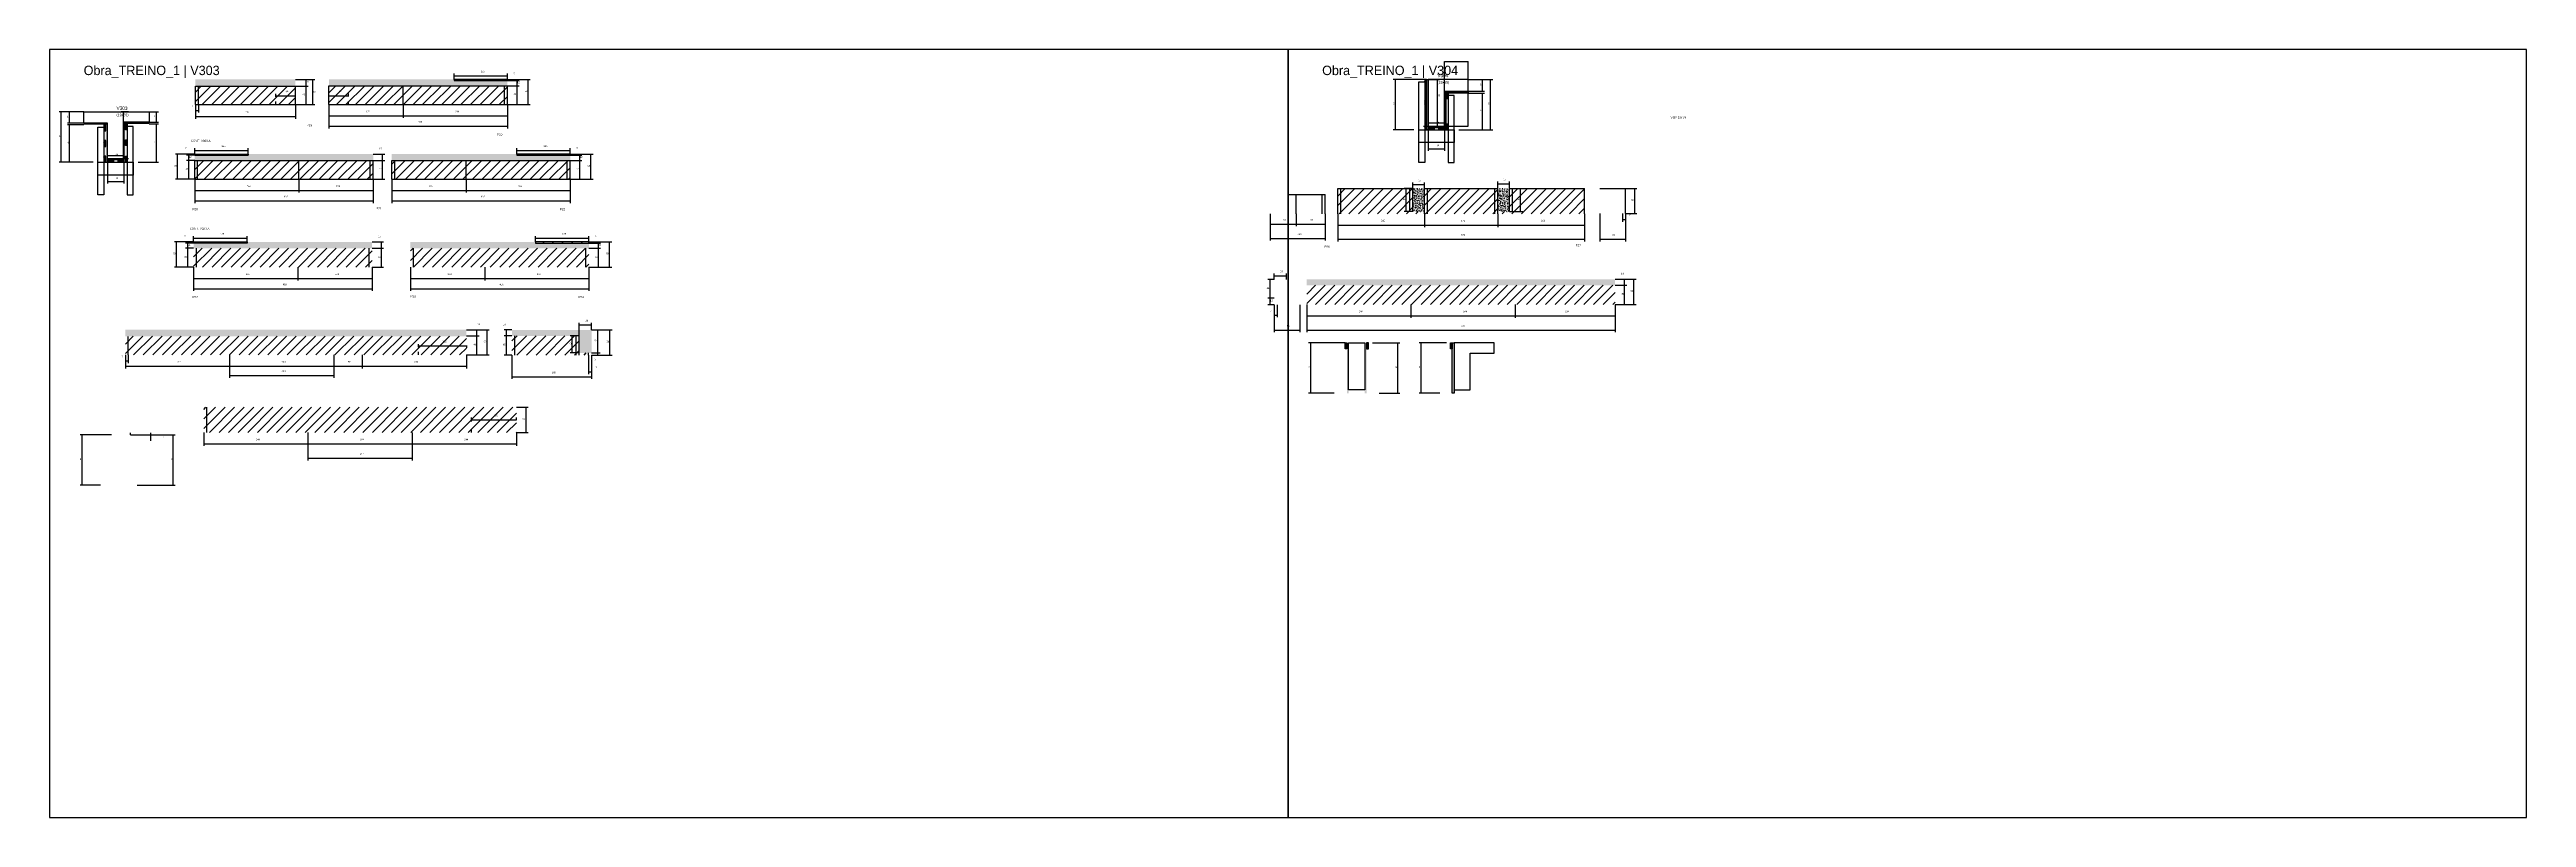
# Model space of a CAD drawing. Header units: metres. Extents: x -41 to 34800, y -36000 to 1848.
# Drawn here: x 8700 to 14500, y 0 to 1800 of the extents above; entities that cross this region are included whole.
import ezdxf

# ---------------------------------------------------------------- set-up
doc = ezdxf.new("R2010")
doc.units = ezdxf.units.M
for name, color, linetype in [('CELL_BORDER', 8, 'Continuous'), ('CONCRETO', 251, 'Continuous'), ('COTA', 4, 'Continuous'), ('Cota Seção (2x)', 4, 'Continuous'), ('Hachura', 253, 'Continuous'), ('LABEL_ID', 3, 'Continuous'), ('Madeira', 126, 'Continuous'), ('NOMENCLATURA', 7, 'Continuous'), ('Painéis', 200, 'Continuous'), ('REAPROVEITAMENTO', 251, 'Continuous'), ('SARR_2.2x7', 40, 'Continuous'), ('SARR_3.5x7', 81, 'Continuous'), ('Texto Seção', 7, 'Continuous')]:
    doc.layers.add(name, color=color, linetype=linetype)

msp = doc.modelspace()

# ---------------------------------------------------------------- hatches: boundary and pattern name
at = {"layer": 'COTA'}
h = msp.add_hatch(dxfattribs=at)
h.set_pattern_fill('AR-CONC', scale=0.03)
h.paths.add_polyline_path([(9275.7, 1714), (9275.7, 1730), (9275.7, 1730), (9041.7, 1730), (9041.7, 1730), (9041.7, 1714), (9041.7, 1714), (9275.7, 1714)])
h = msp.add_hatch(dxfattribs=at)
h.set_pattern_fill('AR-CONC', scale=0.03)
h.paths.add_polyline_path([(9354.2, 1730), (9354.2, 1715), (9354.2, 1715), (9772.2, 1715), (9772.2, 1715), (9772.2, 1727), (9772.2, 1727), (9647.2, 1727), (9647.2, 1727), (9647.2, 1730), (9647.2, 1730), (9354.2, 1730)])
h = msp.add_hatch(dxfattribs=at)
h.set_pattern_fill('AR-CONC', scale=0.03)
h.paths.add_polyline_path([(9457.9, 1540), (9457.9, 1555), (9457.9, 1555), (9162.4, 1555), (9162.4, 1555), (9162.4, 1552), (9162.4, 1552), (9039.9, 1552), (9039.9, 1552), (9039.9, 1540), (9039.9, 1540), (9457.9, 1540)])
h = msp.add_hatch(dxfattribs=at)
h.set_pattern_fill('AR-CONC', scale=0.03)
h.paths.add_polyline_path([(9501.2, 1555), (9501.2, 1540), (9501.2, 1540), (9919.2, 1540), (9919.2, 1540), (9919.2, 1552), (9919.2, 1552), (9794.2, 1552), (9794.2, 1552), (9794.2, 1555), (9794.2, 1555), (9501.2, 1555)])
h = msp.add_hatch(dxfattribs=at)
h.set_pattern_fill('AR-CONC', scale=0.03)
h.paths.add_polyline_path([(11919.4, 1474.2), (11892.4, 1474.2), (11892.4, 1420.2), (11919.4, 1420.2)])
h = msp.add_hatch(dxfattribs=at)
h.set_pattern_fill('AR-CONC', scale=0.03)
h.paths.add_polyline_path([(12118.4, 1472), (12118.4, 1474.2), (12091.4, 1474.2), (12091.4, 1420.2), (12118.4, 1420.2)])
h = msp.add_hatch(dxfattribs=at)
h.set_pattern_fill('AR-CONC', scale=0.03)
h.paths.add_polyline_path([(9455.4, 1334.2), (9455.4, 1349.2), (9455.4, 1349.2), (9159.9, 1349.2), (9159.9, 1349.2), (9159.9, 1346.2), (9159.9, 1346.2), (9037.4, 1346.2), (9037.4, 1346.2), (9037.4, 1334.2), (9037.4, 1334.2), (9455.4, 1334.2)])
h = msp.add_hatch(dxfattribs=at)
h.set_pattern_fill('AR-CONC', scale=0.03)
h.paths.add_polyline_path([(9545, 1349.2), (9545, 1334.2), (9545, 1334.2), (9963, 1334.2), (9963, 1334.2), (9963, 1346.2), (9963, 1346.2), (9838, 1346.2), (9838, 1346.2), (9838, 1349.2), (9838, 1349.2), (9545, 1349.2)])
h = msp.add_hatch(dxfattribs=at)
h.set_pattern_fill('AR-CONC', scale=0.03)
h.paths.add_polyline_path([(12365.9, 1261.5), (12365.9, 1247.5), (12365.9, 1247.5), (11643.9, 1247.5), (11643.9, 1247.5), (11643.9, 1261.5), (11643.9, 1261.5), (12365.9, 1261.5)])
h = msp.add_hatch(dxfattribs=at)
h.set_pattern_fill('AR-CONC', scale=0.03)
h.paths.add_polyline_path([(9676, 1128.1), (9676, 1143.1), (9676, 1143.1), (8877.5, 1143.1), (8877.5, 1143.1), (8877.5, 1128.1), (8877.5, 1128.1), (9676, 1128.1)])
h = msp.add_hatch(dxfattribs=at)
h.set_pattern_fill('AR-CONC', scale=0.03)
h.paths.add_polyline_path([(9782.9, 1142.7), (9782.9, 1128.7), (9782.9, 1128.7), (9940.4, 1128.7), (9940.4, 1128.7), (9940.4, 1088.7), (9940.4, 1088.7), (9969.4, 1088.7), (9969.4, 1088.7), (9969.4, 1142.7), (9969.4, 1142.7), (9782.9, 1142.7)])
at = {"layer": 'Hachura'}
h = msp.add_hatch(dxfattribs=at)
h.set_pattern_fill('ANSI31', scale=0.5)
h.paths.add_polyline_path([(11920.1, 1716), (11924.5, 1716), (11924.5, 1716), (11924.5, 1730), (11924.5, 1730), (11920.1, 1730), (11920.1, 1730), (11920.1, 1716)])
h = msp.add_hatch(dxfattribs=at)
h.set_pattern_fill('ANSI31', scale=0.5)
h.paths.add_polyline_path([(11920.1, 1670.1), (11924.5, 1670.1), (11924.5, 1670.1), (11924.5, 1684.1), (11924.5, 1684.1), (11920.1, 1684.1), (11920.1, 1684.1), (11920.1, 1670.1)])
h = msp.add_hatch(color=8, dxfattribs=at)
h.dxf.hatch_style = 1
h.paths.add_polyline_path([(11924.5, 1730), (11928.5, 1730), (11928.5, 1730), (11928.5, 1612), (11928.5, 1612), (11924.5, 1612), (11924.5, 1612), (11924.5, 1730)])
h = msp.add_hatch(color=8, dxfattribs=at)
h.dxf.hatch_style = 1
h.paths.add_polyline_path([(11966.5, 1698), (11966.5, 1702), (11966.5, 1702), (12022.1, 1702), (12022.1, 1702), (12022.1, 1698), (12022.1, 1698), (11966.5, 1698)])
h = msp.add_hatch(color=8, dxfattribs=at)
h.dxf.hatch_style = 1
h.paths.add_polyline_path([(11970.5, 1698), (11966.5, 1698), (11966.5, 1698), (11966.5, 1612), (11966.5, 1612), (11970.5, 1612), (11970.5, 1612), (11970.5, 1698)])
h = msp.add_hatch(dxfattribs=at)
h.set_pattern_fill('ANSI31', scale=0.5)
h.paths.add_polyline_path([(11974.9, 1684), (11970.5, 1684), (11970.5, 1684), (11970.5, 1698), (11970.5, 1698), (11974.9, 1698), (11974.9, 1698), (11974.9, 1684)])
h = msp.add_hatch(color=8, dxfattribs=at)
h.dxf.hatch_style = 1
h.paths.add_polyline_path([(8835.6, 1623.6), (8835.6, 1627.6), (8835.6, 1627.6), (8780, 1627.6), (8780, 1627.6), (8780, 1623.6), (8780, 1623.6), (8835.6, 1623.6)])
h = msp.add_hatch(color=8, dxfattribs=at)
h.dxf.hatch_style = 1
h.paths.add_polyline_path([(8933.6, 1625.6), (8933.6, 1629.6), (8933.6, 1629.6), (8873.6, 1629.6), (8873.6, 1629.6), (8873.6, 1625.6), (8873.6, 1625.6), (8933.6, 1625.6)])
h = msp.add_hatch(color=8, dxfattribs=at)
h.dxf.hatch_style = 1
h.paths.add_polyline_path([(8877.6, 1625.6), (8873.6, 1625.6), (8873.6, 1625.6), (8873.6, 1535.6), (8873.6, 1535.6), (8877.6, 1535.6), (8877.6, 1535.6), (8877.6, 1625.6)])
h = msp.add_hatch(dxfattribs=at)
h.set_pattern_fill('ANSI31', scale=0.5)
h.paths.add_polyline_path([(8882, 1611.6), (8877.6, 1611.6), (8877.6, 1611.6), (8877.6, 1625.6), (8877.6, 1625.6), (8882, 1625.6), (8882, 1625.6), (8882, 1611.6)])
h = msp.add_hatch(dxfattribs=at)
h.set_pattern_fill('ANSI31', scale=0.5)
h.paths.add_polyline_path([(11920.1, 1612), (11924.5, 1612), (11924.5, 1612), (11924.5, 1626), (11924.5, 1626), (11920.1, 1626), (11920.1, 1626), (11920.1, 1612)])
h = msp.add_hatch(dxfattribs=at)
h.set_pattern_fill('ANSI31', scale=0.5)
h.paths.add_polyline_path([(11974.9, 1612), (11970.5, 1612), (11970.5, 1612), (11970.5, 1626), (11970.5, 1626), (11974.9, 1626), (11974.9, 1626), (11974.9, 1612)])
h = msp.add_hatch(dxfattribs=at)
h.set_pattern_fill('ANSI31', scale=0.5)
h.paths.add_polyline_path([(8827.2, 1609.6), (8831.6, 1609.6), (8831.6, 1609.6), (8831.6, 1623.6), (8831.6, 1623.6), (8827.2, 1623.6), (8827.2, 1623.6), (8827.2, 1609.6)])
h = msp.add_hatch(dxfattribs=at)
h.set_pattern_fill('ANSI31', scale=0.5)
h.paths.add_polyline_path([(8827.2, 1572.6), (8831.6, 1572.6), (8831.6, 1572.6), (8831.6, 1586.6), (8831.6, 1586.6), (8827.2, 1586.6), (8827.2, 1586.6), (8827.2, 1572.6)])
h = msp.add_hatch(color=8, dxfattribs=at)
h.dxf.hatch_style = 1
h.paths.add_polyline_path([(8831.6, 1623.6), (8835.6, 1623.6), (8835.6, 1623.6), (8835.6, 1535.6), (8835.6, 1535.6), (8831.6, 1535.6), (8831.6, 1535.6), (8831.6, 1623.6)])
h = msp.add_hatch(dxfattribs=at)
h.set_pattern_fill('ANSI31', scale=0.5)
h.paths.add_polyline_path([(8882, 1574.6), (8877.6, 1574.6), (8877.6, 1574.6), (8877.6, 1588.6), (8877.6, 1588.6), (8882, 1588.6), (8882, 1588.6), (8882, 1574.6)])
h = msp.add_hatch(color=8, dxfattribs=at)
h.dxf.hatch_style = 1
h.paths.add_polyline_path([(11928.5, 1616.4), (11928.5, 1620), (11928.5, 1620), (11966.5, 1620), (11966.5, 1620), (11966.5, 1616.4), (11966.5, 1616.4), (11928.5, 1616.4)])
h = msp.add_hatch(dxfattribs=at)
h.set_pattern_fill('ANSI31', scale=0.5)
h.paths.add_polyline_path([(11928.5, 1612), (11928.5, 1616.4), (11928.5, 1616.4), (11942.5, 1616.4), (11942.5, 1616.4), (11942.5, 1612), (11942.5, 1612), (11928.5, 1612)])
h = msp.add_hatch(dxfattribs=at)
h.set_pattern_fill('ANSI31', scale=0.5)
h.paths.add_polyline_path([(11966.5, 1612), (11966.5, 1616.4), (11966.5, 1616.4), (11952.5, 1616.4), (11952.5, 1616.4), (11952.5, 1612), (11952.5, 1612), (11966.5, 1612)])
h = msp.add_hatch(dxfattribs=at)
h.set_pattern_fill('ANSI31', scale=0.5)
h.paths.add_polyline_path([(8827.2, 1535.6), (8831.6, 1535.6), (8831.6, 1535.6), (8831.6, 1549.6), (8831.6, 1549.6), (8827.2, 1549.6), (8827.2, 1549.6), (8827.2, 1535.6)])
h = msp.add_hatch(color=8, dxfattribs=at)
h.dxf.hatch_style = 1
h.paths.add_polyline_path([(8873.6, 1540), (8873.6, 1543.6), (8873.6, 1543.6), (8835.6, 1543.6), (8835.6, 1543.6), (8835.6, 1540), (8835.6, 1540), (8873.6, 1540)])
h = msp.add_hatch(dxfattribs=at)
h.set_pattern_fill('ANSI31', scale=0.5)
h.paths.add_polyline_path([(8835.6, 1535.6), (8835.6, 1540), (8835.6, 1540), (8849.6, 1540), (8849.6, 1540), (8849.6, 1535.6), (8849.6, 1535.6), (8835.6, 1535.6)])
h = msp.add_hatch(dxfattribs=at)
h.set_pattern_fill('ANSI31', scale=0.5)
h.paths.add_polyline_path([(8873.6, 1535.6), (8873.6, 1540), (8873.6, 1540), (8859.6, 1540), (8859.6, 1540), (8859.6, 1535.6), (8859.6, 1535.6), (8873.6, 1535.6)])
h = msp.add_hatch(dxfattribs=at)
h.set_pattern_fill('ANSI31', scale=0.5)
h.paths.add_polyline_path([(8882, 1535.6), (8877.6, 1535.6), (8877.6, 1535.6), (8877.6, 1549.6), (8877.6, 1549.6), (8882, 1549.6), (8882, 1549.6), (8882, 1535.6)])
h = msp.add_hatch(dxfattribs=at)
h.set_pattern_fill('ANSI31', scale=0.5)
h.paths.add_polyline_path([(11737.9, 1098.4), (11733.5, 1098.4), (11733.5, 1098.4), (11733.5, 1112.4), (11733.5, 1112.4), (11737.9, 1112.4), (11737.9, 1112.4), (11737.9, 1098.4)])
h = msp.add_hatch(color=8, dxfattribs=at)
h.dxf.hatch_style = 1
h.paths.add_polyline_path([(11737.9, 1112.4), (11741.9, 1112.4), (11741.9, 1112.4), (11741.9, 994.4), (11741.9, 994.4), (11737.9, 994.4), (11737.9, 994.4), (11737.9, 1112.4)])
h = msp.add_hatch(color=8, dxfattribs=at)
h.dxf.hatch_style = 1
h.paths.add_polyline_path([(11783.9, 1112.4), (11779.9, 1112.4), (11779.9, 1112.4), (11779.9, 994.4), (11779.9, 994.4), (11783.9, 994.4), (11783.9, 994.4), (11783.9, 1112.4)])
h = msp.add_hatch(dxfattribs=at)
h.set_pattern_fill('ANSI31', scale=0.5)
h.paths.add_polyline_path([(11783.9, 1098.4), (11788.3, 1098.4), (11788.3, 1098.4), (11788.3, 1112.4), (11788.3, 1112.4), (11783.9, 1112.4), (11783.9, 1112.4), (11783.9, 1098.4)])
h = msp.add_hatch(dxfattribs=at)
h.set_pattern_fill('ANSI31', scale=0.5)
h.paths.add_polyline_path([(11984.8, 1098.4), (11980.4, 1098.4), (11980.4, 1098.4), (11980.4, 1112.4), (11980.4, 1112.4), (11984.8, 1112.4), (11984.8, 1112.4), (11984.8, 1098.4)])
h = msp.add_hatch(color=8, dxfattribs=at)
h.dxf.hatch_style = 1
h.paths.add_polyline_path([(11984.8, 1112.4), (11988.8, 1112.4), (11988.8, 1112.4), (11988.8, 994.4), (11988.8, 994.4), (11984.8, 994.4), (11984.8, 994.4), (11984.8, 1112.4)])
at = {"layer": 'REAPROVEITAMENTO'}
h = msp.add_hatch(dxfattribs=at)
h.set_pattern_fill('ANSI31', scale=5)
h.paths.add_polyline_path([(9041.7, 1671), (9275.7, 1671), (9275.7, 1671), (9275.7, 1714), (9275.7, 1714), (9041.7, 1714), (9041.7, 1714), (9041.7, 1671)])
h = msp.add_hatch(dxfattribs=at)
h.set_pattern_fill('ANSI31', scale=5)
h.paths.add_polyline_path([(9354.2, 1715), (9354.2, 1671), (9354.2, 1671), (9772.2, 1671), (9772.2, 1671), (9772.2, 1715), (9772.2, 1715), (9354.2, 1715)])
h = msp.add_hatch(dxfattribs=at)
h.set_pattern_fill('ANSI31', scale=5)
h.paths.add_polyline_path([(9647.2, 1727), (9647.2, 1730), (9647.2, 1730), (9772.2, 1730), (9772.2, 1730), (9772.2, 1727), (9772.2, 1727), (9647.2, 1727)])
h = msp.add_hatch(dxfattribs=at)
h.set_pattern_fill('ANSI31', scale=5)
h.paths.add_polyline_path([(9039.9, 1552), (9039.9, 1555), (9039.9, 1555), (9164.9, 1555), (9164.9, 1555), (9164.9, 1552), (9164.9, 1552), (9039.9, 1552)])
h = msp.add_hatch(dxfattribs=at)
h.set_pattern_fill('ANSI31', scale=5)
h.paths.add_polyline_path([(9039.9, 1540), (9039.9, 1496), (9039.9, 1496), (9457.9, 1496), (9457.9, 1496), (9457.9, 1540), (9457.9, 1540), (9039.9, 1540)])
h = msp.add_hatch(dxfattribs=at)
h.set_pattern_fill('ANSI31', scale=5)
h.paths.add_polyline_path([(9501.2, 1540), (9501.2, 1496), (9501.2, 1496), (9919.2, 1496), (9919.2, 1496), (9919.2, 1540), (9919.2, 1540), (9501.2, 1540)])
h = msp.add_hatch(dxfattribs=at)
h.set_pattern_fill('ANSI31', scale=5)
h.paths.add_polyline_path([(9794.2, 1552), (9794.2, 1555), (9794.2, 1555), (9919.2, 1555), (9919.2, 1555), (9919.2, 1552), (9919.2, 1552), (9794.2, 1552)])
h = msp.add_hatch(dxfattribs=at)
h.set_pattern_fill('ANSI31', scale=5)
h.paths.add_polyline_path([(11919.4, 1420.2), (11892.4, 1420.2), (11892.4, 1420.2), (11892.4, 1474.2), (11892.4, 1474.2), (11716.4, 1474.2), (11716.4, 1474.2), (11716.4, 1415.2), (11716.4, 1415.2), (11919.4, 1415.2), (11919.4, 1415.2), (11919.4, 1420.2)])
h = msp.add_hatch(dxfattribs=at)
h.set_pattern_fill('ANSI31', scale=5)
h.paths.add_polyline_path([(12091.4, 1415.2), (12091.4, 1474.2), (12091.4, 1474.2), (11919.4, 1474.2), (11919.4, 1474.2), (11919.4, 1415.2), (11919.4, 1415.2), (12091.4, 1415.2)])
h = msp.add_hatch(dxfattribs=at)
h.set_pattern_fill('ANSI31', scale=5)
h.paths.add_polyline_path([(12118.4, 1420.2), (12091.4, 1420.2), (12091.4, 1420.2), (12091.4, 1415.2), (12091.4, 1415.2), (12294.4, 1415.2), (12294.4, 1415.2), (12294.4, 1474.2), (12294.4, 1474.2), (12118.4, 1474.2), (12118.4, 1474.2), (12118.4, 1420.2)])
h = msp.add_hatch(dxfattribs=at)
h.set_pattern_fill('ANSI31', scale=5)
h.paths.add_polyline_path([(9037.4, 1346.2), (9037.4, 1349.2), (9037.4, 1349.2), (9162.4, 1349.2), (9162.4, 1349.2), (9162.4, 1346.2), (9162.4, 1346.2), (9037.4, 1346.2)])
h = msp.add_hatch(dxfattribs=at)
h.set_pattern_fill('ANSI31', scale=5)
h.paths.add_polyline_path([(9455.4, 1290.2), (9455.4, 1334.2), (9455.4, 1334.2), (9037.4, 1334.2), (9037.4, 1334.2), (9037.4, 1290.2), (9037.4, 1290.2), (9455.4, 1290.2)])
h = msp.add_hatch(dxfattribs=at)
h.set_pattern_fill('ANSI31', scale=5)
h.paths.add_polyline_path([(9545, 1334.2), (9545, 1290.2), (9545, 1290.2), (9963, 1290.2), (9963, 1290.2), (9963, 1334.2), (9963, 1334.2), (9545, 1334.2)])
h = msp.add_hatch(dxfattribs=at)
h.set_pattern_fill('ANSI31', scale=5)
h.paths.add_polyline_path([(9838, 1346.2), (9838, 1349.2), (9838, 1349.2), (9963, 1349.2), (9963, 1349.2), (9963, 1346.2), (9963, 1346.2), (9838, 1346.2)])
h = msp.add_hatch(dxfattribs=at)
h.set_pattern_fill('ANSI31', scale=5)
h.paths.add_polyline_path([(12365.9, 1202.5), (12365.9, 1247.5), (12365.9, 1247.5), (11643.9, 1247.5), (11643.9, 1247.5), (11643.9, 1202.5), (11643.9, 1202.5), (12365.9, 1202.5)])
h = msp.add_hatch(dxfattribs=at)
h.set_pattern_fill('ANSI31', scale=5)
h.paths.add_polyline_path([(8877.5, 1128.1), (8877.5, 1084.1), (8877.5, 1084.1), (9676, 1084.1), (9676, 1084.1), (9676, 1128.1), (9676, 1128.1), (8877.5, 1128.1)])
h = msp.add_hatch(dxfattribs=at)
h.set_pattern_fill('ANSI31', scale=5)
h.paths.add_polyline_path([(9940.4, 1088.7), (9940.4, 1128.7), (9940.4, 1128.7), (9782.9, 1128.7), (9782.9, 1128.7), (9782.9, 1083.7), (9782.9, 1083.7), (9969.4, 1083.7), (9969.4, 1083.7), (9969.4, 1088.7), (9969.4, 1088.7), (9940.4, 1088.7)])
h = msp.add_hatch(dxfattribs=at)
h.set_pattern_fill('ANSI31', scale=5)
h.paths.add_polyline_path([(9793.2, 902.4), (9793.2, 961.4), (9793.2, 961.4), (9061.2, 961.4), (9061.2, 961.4), (9061.2, 902.4), (9061.2, 902.4), (9793.2, 902.4)])

# ---------------------------------------------------------------- linework, layer by layer
at = {"layer": 'CELL_BORDER'}
for points in [[(8700, 0), (11600, 0), (11600, 1800), (8700, 1800)], [(11600, 0), (14500, 0), (14500, 1800), (11600, 1800)]]:
    msp.add_lwpolyline(points, close=True, dxfattribs=at)
at = {"layer": 'CONCRETO'}
for points in [[(12022.1, 1702), (12022.1, 1730), (11928.5, 1730), (11928.5, 1702), (11928.5, 1702), (11928.5, 1620), (11966.5, 1620), (11966.5, 1702)], [(11928.5, 1620), (12022.1, 1620), (12022.1, 1730), (11928.5, 1730)], [(8780, 1627.6), (8780, 1653.6), (8933.6, 1653.6), (8933.6, 1629.6), (8873.6, 1629.6), (8873.6, 1543.6), (8835.6, 1543.6), (8835.6, 1627.6)], [(11741.9, 1112.4), (11741.9, 1112.4), (11779.9, 1112.4), (11779.9, 1084.4), (11779.9, 1084.4), (11779.9, 1002.4), (11741.9, 1002.4), (11741.9, 1112.4)], [(12082.4, 1088.4), (12082.4, 1112.4), (11988.8, 1112.4), (11988.8, 1084.4), (11988.8, 1084.4), (11988.8, 1002.4), (12026.8, 1002.4), (12026.8, 1088.4)]]:
    msp.add_lwpolyline(points, close=True, dxfattribs=at)
at = {"layer": 'COTA'}
for p, q in [((9647.2, 1730), (9647.2, 1743.6)), ((9772.2, 1730), (9772.2, 1743.6)), ((9230.2, 1690.4), (9230.2, 1696.3)), ((9230.2, 1691.3), (9275.7, 1691.3)), ((9275.7, 1730), (9305.6, 1730)), ((9275.7, 1730), (9321.3, 1730)), ((9275.7, 1714), (9305.6, 1714)), ((9275.7, 1714), (9305.6, 1714)), ((9275.7, 1690.4), (9275.7, 1696.3)), ((9300.6, 1714), (9300.6, 1730)), ((9300.6, 1671), (9300.6, 1714)), ((9316.3, 1671), (9316.3, 1730)), ((9354.2, 1690.4), (9354.2, 1696.3)), ((9354.2, 1691.3), (9399.7, 1691.3)), ((9399.7, 1690.4), (9399.7, 1696.3)), ((9647.2, 1738.6), (9772.2, 1738.6)), ((9772.2, 1730), (9799.8, 1730)), ((9772.2, 1730), (9825.8, 1730)), ((9772.2, 1727), (9799.8, 1727)), ((9772.2, 1727), (9799.8, 1727)), ((9772.2, 1715), (9799.8, 1715)), ((9772.2, 1715), (9799.8, 1715)), ((9794.8, 1727), (9794.8, 1730)), ((9794.8, 1715), (9794.8, 1727)), ((9794.8, 1671), (9794.8, 1715)), ((9820.8, 1671), (9820.8, 1730)), ((11920.1, 1730), (11846.6, 1730)), ((11851.6, 1612), (11851.6, 1730)), ((12022.1, 1730), (12079.5, 1730)), ((12022.1, 1730), (12060.2, 1730)), ((12022.1, 1702), (12060.2, 1702)), ((12022.1, 1698), (12060.2, 1698)), ((12055.2, 1702), (12055.2, 1730)), ((12055.2, 1612), (12055.2, 1698)), ((12074.5, 1612), (12074.5, 1730)), ((8780, 1653.6), (8722.6, 1653.6)), ((8727.6, 1535.6), (8727.6, 1653.6)), ((8780, 1653.6), (8741.9, 1653.6)), ((8780, 1627.6), (8741.9, 1627.6)), ((8746.9, 1627.6), (8746.9, 1653.6)), ((8933.6, 1653.6), (8955.4, 1653.6)), ((8933.6, 1629.6), (8955.4, 1629.6)), ((8933.6, 1625.6), (8955.4, 1625.6)), ((8950.4, 1629.6), (8950.4, 1653.6)), ((8950.4, 1535.6), (8950.4, 1625.6)), ((9041.6, 1671), (9041.6, 1652.1)), ((9041.6, 1657.1), (9048.6, 1657.1)), ((9041.7, 1671), (9041.7, 1637.7)), ((9041.7, 1642.7), (9275.7, 1642.7)), ((9048.6, 1671), (9048.6, 1652.1)), ((9275.7, 1671), (9275.7, 1637.7)), ((9275.7, 1671), (9305.6, 1671)), ((9275.7, 1671), (9321.3, 1671)), ((9354.2, 1671), (9354.2, 1639.5)), ((9354.2, 1671), (9354.2, 1615.2)), ((9354.2, 1644.5), (9528.2, 1644.5)), ((9528.2, 1671), (9528.2, 1639.5)), ((9528.2, 1671), (9528.2, 1639.5)), ((9528.2, 1644.5), (9772.2, 1644.5)), ((9772.2, 1671), (9772.2, 1639.5)), ((9772.2, 1671), (9772.2, 1615.2)), ((9772.2, 1671), (9799.8, 1671)), ((9772.2, 1671), (9825.8, 1671)), ((8780, 1623.6), (8741.9, 1623.6)), ((8746.9, 1535.6), (8746.9, 1623.6)), ((9039.9, 1555), (9039.9, 1568.6)), ((9164.9, 1555), (9164.9, 1568.6)), ((9354.2, 1620.2), (9772.2, 1620.2)), ((9794.2, 1555), (9794.2, 1568.6)), ((9919.2, 1555), (9919.2, 1568.6)), ((11894.9, 1612), (11846.6, 1612)), ((11928.5, 1612), (11928.5, 1562.2)), ((11928.5, 1567.2), (11966.5, 1567.2)), ((11966.5, 1612), (11966.5, 1562.2)), ((12000.1, 1612), (12079.5, 1612)), ((12000.1, 1612), (12060.2, 1612)), ((8802, 1535.6), (8722.6, 1535.6)), ((8802, 1535.6), (8741.9, 1535.6)), ((8835.6, 1535.6), (8835.6, 1485.9)), ((8873.6, 1535.6), (8873.6, 1485.9)), ((8907.2, 1535.6), (8955.4, 1535.6)), ((9039.9, 1555), (8995, 1555)), ((9000, 1496), (9000, 1555)), ((9039.9, 1555), (9021, 1555)), ((9039.9, 1552), (9021, 1552)), ((9039.9, 1552), (9021, 1552)), ((9039.9, 1540), (9021, 1540)), ((9039.9, 1540), (9021, 1540)), ((9026, 1552), (9026, 1555)), ((9026, 1540), (9026, 1552)), ((9026, 1496), (9026, 1540)), ((9039.9, 1563.6), (9164.9, 1563.6)), ((9457.9, 1555), (9484.8, 1555)), ((9457.9, 1540), (9484.8, 1540)), ((9457.9, 1540), (9484.8, 1540)), ((9479.8, 1540), (9479.8, 1555)), ((9479.8, 1496), (9479.8, 1540)), ((9794.2, 1563.6), (9919.2, 1563.6)), ((9919.2, 1555), (9946.8, 1555)), ((9919.2, 1555), (9972.8, 1555)), ((9919.2, 1552), (9946.8, 1552)), ((9919.2, 1552), (9946.8, 1552)), ((9919.2, 1540), (9946.8, 1540)), ((9919.2, 1540), (9946.8, 1540)), ((9941.8, 1552), (9941.8, 1555)), ((9941.8, 1540), (9941.8, 1552)), ((9941.8, 1496), (9941.8, 1540)), ((9967.8, 1496), (9967.8, 1555)), ((8835.6, 1490.9), (8873.6, 1490.9)), ((9039.9, 1496), (8995, 1496)), ((9039.9, 1496), (9021, 1496)), ((9039.9, 1496), (9039.9, 1464.5)), ((9039.9, 1496), (9039.9, 1440.2)), ((9039.9, 1469.5), (9283.9, 1469.5)), ((9283.9, 1496), (9283.9, 1464.5)), ((9283.9, 1496), (9283.9, 1464.5)), ((9283.9, 1469.5), (9457.9, 1469.5)), ((9457.9, 1496), (9457.9, 1464.5)), ((9457.9, 1496), (9457.9, 1440.2)), ((9457.9, 1496), (9484.8, 1496)), ((9501.2, 1496), (9501.2, 1464.5)), ((9501.2, 1496), (9501.2, 1440.2)), ((9501.2, 1469.5), (9675.2, 1469.5)), ((9675.2, 1496), (9675.2, 1464.5)), ((9675.2, 1496), (9675.2, 1464.5)), ((9675.2, 1469.5), (9919.2, 1469.5)), ((9919.2, 1496), (9919.2, 1464.5)), ((9919.2, 1496), (9919.2, 1440.2)), ((9919.2, 1496), (9946.8, 1496)), ((9919.2, 1496), (9972.8, 1496)), ((11892.4, 1474.2), (11872, 1474.2)), ((11877, 1420.2), (11877, 1474.2)), ((11892.4, 1474.2), (11892.4, 1488.2)), ((11892.4, 1483.2), (11919.4, 1483.2)), ((11919.4, 1474.2), (11919.4, 1488.2)), ((12091.4, 1474.2), (12091.4, 1490.5)), ((12091.4, 1485.5), (12118.4, 1485.5)), ((12118.4, 1474.2), (12118.4, 1490.5)), ((12118.4, 1474.2), (12149.5, 1474.2)), ((12144.5, 1420.2), (12144.5, 1474.2)), ((12390.1, 1474.3), (12416.8, 1474.3)), ((12411.8, 1415.3), (12411.8, 1474.3)), ((9039.9, 1445.2), (9457.9, 1445.2)), ((9501.2, 1445.2), (9919.2, 1445.2)), ((11558, 1415.2), (11558, 1385.6)), ((11558, 1415.2), (11558, 1352.1)), ((11619, 1415.2), (11619, 1385.6)), ((11619, 1415.2), (11619, 1385.6)), ((11687, 1415.2), (11687, 1385.6)), ((11687, 1415.2), (11687, 1352.1)), ((11716.4, 1415.2), (11716.4, 1383.6)), ((11716.4, 1415.2), (11716.4, 1350.1)), ((11892.4, 1420.2), (11872, 1420.2)), ((11919.4, 1415.2), (11919.4, 1383.6)), ((11919.4, 1415.2), (11919.4, 1383.6)), ((12091.4, 1415.2), (12091.4, 1383.6)), ((12091.4, 1415.2), (12091.4, 1383.6)), ((12118.4, 1420.2), (12149.5, 1420.2)), ((12294.4, 1415.2), (12294.4, 1383.6)), ((12294.4, 1415.2), (12294.4, 1350.1)), ((12330.1, 1415.3), (12330.1, 1350.1)), ((12383.1, 1415.3), (12383.1, 1396.4)), ((12383.1, 1401.4), (12390.1, 1401.4)), ((12390.1, 1415.3), (12390.1, 1396.4)), ((12390.1, 1415.3), (12416.8, 1415.3)), ((12390.1, 1415.3), (12390.1, 1350.1)), ((9037.4, 1349.2), (8992.5, 1349.2)), ((8997.5, 1290.2), (8997.5, 1349.2)), ((9037.4, 1349.2), (9018.5, 1349.2)), ((9037.4, 1346.2), (9018.5, 1346.2)), ((9037.4, 1346.2), (9018.5, 1346.2)), ((9037.4, 1334.2), (9018.5, 1334.2)), ((9037.4, 1334.2), (9018.5, 1334.2)), ((9023.5, 1346.2), (9023.5, 1349.2)), ((9023.5, 1334.2), (9023.5, 1346.2)), ((9023.5, 1290.2), (9023.5, 1334.2)), ((9037.4, 1349.2), (9037.4, 1362.8)), ((9037.4, 1357.8), (9162.4, 1357.8)), ((9162.4, 1349.2), (9162.4, 1362.8)), ((9455.4, 1349.2), (9482.3, 1349.2)), ((9455.4, 1334.2), (9482.3, 1334.2)), ((9455.4, 1334.2), (9482.3, 1334.2)), ((9477.3, 1334.2), (9477.3, 1349.2)), ((9477.3, 1290.2), (9477.3, 1334.2)), ((9838, 1349.2), (9838, 1362.8)), ((9838, 1357.8), (9963, 1357.8)), ((9963, 1349.2), (9963, 1362.8)), ((9963, 1349.2), (9990.5, 1349.2)), ((9963, 1349.2), (10016.5, 1349.2)), ((9963, 1346.2), (9990.5, 1346.2)), ((9963, 1346.2), (9990.5, 1346.2)), ((9963, 1334.2), (9990.5, 1334.2)), ((9963, 1334.2), (9990.5, 1334.2)), ((9985.5, 1346.2), (9985.5, 1349.2)), ((9985.5, 1334.2), (9985.5, 1346.2)), ((9985.5, 1290.2), (9985.5, 1334.2)), ((10011.5, 1290.2), (10011.5, 1349.2)), ((11558, 1390.6), (11619, 1390.6)), ((11558, 1357.1), (11687, 1357.1)), ((11619, 1390.6), (11687, 1390.6)), ((11716.4, 1388.6), (11919.4, 1388.6)), ((11716.4, 1355.1), (12294.4, 1355.1)), ((11919.4, 1388.6), (12091.4, 1388.6)), ((12091.4, 1388.6), (12294.4, 1388.6)), ((12330.1, 1355.1), (12390.1, 1355.1)), ((9037.4, 1290.2), (8992.5, 1290.2)), ((9037.4, 1290.2), (9018.5, 1290.2)), ((9037.4, 1290.2), (9037.4, 1258.6)), ((9037.4, 1290.2), (9037.4, 1234.4)), ((9281.4, 1290.2), (9281.4, 1258.6)), ((9281.4, 1290.2), (9281.4, 1258.6)), ((9455.4, 1290.2), (9455.4, 1258.6)), ((9455.4, 1290.2), (9455.4, 1234.4)), ((9455.4, 1290.2), (9482.3, 1290.2)), ((9545, 1290.2), (9545, 1258.6)), ((9545, 1290.2), (9545, 1234.4)), ((9719, 1290.2), (9719, 1258.6)), ((9719, 1290.2), (9719, 1258.6)), ((9963, 1290.2), (9963, 1258.6)), ((9963, 1290.2), (9963, 1234.4)), ((9963, 1290.2), (9990.5, 1290.2)), ((9963, 1290.2), (10016.5, 1290.2)), ((9037.4, 1263.6), (9281.4, 1263.6)), ((9037.4, 1239.4), (9455.4, 1239.4)), ((9281.4, 1263.6), (9455.4, 1263.6)), ((9545, 1263.6), (9719, 1263.6)), ((9545, 1239.4), (9963, 1239.4)), ((9719, 1263.6), (9963, 1263.6)), ((11567.4, 1260.8), (11553.1, 1260.8)), ((11558.1, 1216.8), (11558.1, 1260.8)), ((11567.4, 1260.8), (11567.4, 1274.9)), ((11567.4, 1269.9), (11596.4, 1269.9)), ((11596.4, 1260.8), (11596.4, 1274.9)), ((12365.9, 1261.5), (12393.3, 1261.5)), ((12365.9, 1261.5), (12414.9, 1261.5)), ((12365.9, 1247.5), (12393.3, 1247.5)), ((12365.9, 1247.5), (12393.3, 1247.5)), ((12388.3, 1247.5), (12388.3, 1261.5)), ((12388.3, 1202.5), (12388.3, 1247.5)), ((12409.9, 1202.5), (12409.9, 1261.5)), ((11567.4, 1216.8), (11553.1, 1216.8)), ((11567.4, 1216.8), (11553.1, 1216.8)), ((11567.4, 1201.8), (11553.1, 1201.8)), ((11558.1, 1201.8), (11558.1, 1216.8)), ((11567.4, 1201.8), (11567.4, 1172.4)), ((11567.4, 1201.8), (11567.4, 1137.4)), ((11567.4, 1177.4), (11574.4, 1177.4)), ((11574.4, 1201.8), (11574.4, 1172.4)), ((11627.4, 1201.8), (11627.4, 1137.4)), ((11643.9, 1202.5), (11643.9, 1171)), ((11643.9, 1202.5), (11643.9, 1137.4)), ((11643.9, 1176), (11887.9, 1176)), ((11887.9, 1202.5), (11887.9, 1171)), ((11887.9, 1202.5), (11887.9, 1171)), ((11887.9, 1176), (12131.9, 1176)), ((12131.9, 1202.5), (12131.9, 1171)), ((12131.9, 1202.5), (12131.9, 1171)), ((12131.9, 1176), (12365.9, 1176)), ((12365.9, 1202.5), (12365.9, 1171)), ((12365.9, 1202.5), (12365.9, 1137.4)), ((12365.9, 1202.5), (12393.3, 1202.5)), ((12365.9, 1202.5), (12414.9, 1202.5)), ((9564, 1106.1), (9564, 1100.8)), ((9564, 1105.8), (9676, 1105.8)), ((9676, 1143.1), (9705.9, 1143.1)), ((9676, 1143.1), (9729.8, 1143.1)), ((9676, 1129.1), (9705.9, 1129.1)), ((9676, 1129.1), (9705.9, 1129.1)), ((9676, 1106.1), (9676, 1100.8)), ((9700.9, 1129.1), (9700.9, 1143.1)), ((9700.9, 1084.1), (9700.9, 1129.1)), ((9724.8, 1084.1), (9724.8, 1143.1)), ((9782.9, 1142.7), (9764.9, 1142.7)), ((9782.9, 1128.7), (9764.9, 1128.7)), ((9782.9, 1128.7), (9764.9, 1128.7)), ((9769.9, 1128.7), (9769.9, 1142.7)), ((9769.9, 1083.7), (9769.9, 1128.7)), ((9940.4, 1128.7), (9919, 1128.7)), ((9924, 1088.7), (9924, 1128.7)), ((9940.4, 1128.7), (9940.4, 1159.3)), ((9940.4, 1154.3), (9969.4, 1154.3)), ((9969.4, 1142.7), (9969.4, 1159.3)), ((9969.4, 1142.7), (9989.1, 1142.7)), ((9969.4, 1142.7), (10017.1, 1142.7)), ((9984.1, 1088.7), (9984.1, 1142.7)), ((10012.1, 1083.7), (10012.1, 1142.7)), ((11567.4, 1142.4), (11627.4, 1142.4)), ((11643.9, 1142.4), (12365.9, 1142.4)), ((11733.5, 1112.4), (11648.2, 1112.4)), ((11653.2, 994.4), (11653.2, 1112.4)), ((11797.9, 1112.4), (11861.8, 1112.4)), ((11856.8, 994.4), (11856.8, 1112.4)), ((11970.8, 1112.4), (11906.9, 1112.4)), ((11911.9, 994.4), (11911.9, 1112.4)), ((8877.5, 1084.1), (8877.5, 1052.6)), ((8877.5, 1084.1), (8877.5, 1065.2)), ((8877.5, 1070.2), (8884.5, 1070.2)), ((8877.5, 1057.6), (9121.5, 1057.6)), ((8884.5, 1084.1), (8884.5, 1065.2)), ((9121.5, 1084.1), (9121.5, 1052.6)), ((9121.5, 1084.1), (9121.5, 1030.8)), ((9121.5, 1084.1), (9121.5, 1052.6)), ((9121.5, 1057.6), (9365.5, 1057.6)), ((9365.5, 1084.1), (9365.5, 1030.8)), ((9365.5, 1084.1), (9365.5, 1052.6)), ((9365.5, 1084.1), (9365.5, 1052.6)), ((9365.5, 1057.6), (9432, 1057.6)), ((9432, 1084.1), (9432, 1052.6)), ((9432, 1084.1), (9432, 1052.6)), ((9432, 1057.6), (9676, 1057.6)), ((9676, 1084.1), (9676, 1052.6)), ((9676, 1084.1), (9705.9, 1084.1)), ((9676, 1084.1), (9729.8, 1084.1)), ((9782.9, 1083.7), (9764.9, 1083.7)), ((9782.9, 1083.7), (9782.9, 1027.9)), ((9940.4, 1088.7), (9919, 1088.7)), ((9962.4, 1083.7), (9962.4, 1039.3)), ((9962.4, 1044.3), (9969.4, 1044.3)), ((9969.4, 1088.7), (9989.1, 1088.7)), ((9969.4, 1088.7), (9989.1, 1088.7)), ((9969.4, 1083.7), (9969.4, 1027.9)), ((9969.4, 1083.7), (9989.1, 1083.7)), ((9969.4, 1083.7), (10017.1, 1083.7)), ((9969.4, 1083.7), (9969.4, 1039.3)), ((9984.1, 1083.7), (9984.1, 1088.7)), ((9121.5, 1035.8), (9365.5, 1035.8)), ((9782.9, 1032.9), (9969.4, 1032.9)), ((11708.3, 994.4), (11648.2, 994.4)), ((11813.5, 994.4), (11861.8, 994.4)), ((11955.2, 994.4), (11906.9, 994.4)), ((9687.7, 931.9), (9687.7, 937.2)), ((9687.7, 932.2), (9793.2, 932.2)), ((9793.2, 961.4), (9821, 961.4)), ((9793.2, 931.9), (9793.2, 937.2)), ((9816, 902.4), (9816, 961.4)), ((8844.9, 896.7), (8771.4, 896.7)), ((8776.4, 778.7), (8776.4, 896.7)), ((8889.7, 896.7), (8889.7, 901.7)), ((8889.7, 896.7), (8994.2, 896.7)), ((8889.7, 896.7), (8936.9, 896.7)), ((8936.9, 882.7), (8936.9, 901.7)), ((8989.2, 778.7), (8989.2, 896.7)), ((9061.2, 902.4), (9061.2, 870.9)), ((9061.2, 875.9), (9305.2, 875.9)), ((9305.2, 902.4), (9305.2, 870.9)), ((9305.2, 902.4), (9305.2, 870.9)), ((9305.2, 902.4), (9305.2, 836.9)), ((9305.2, 875.9), (9549.2, 875.9)), ((9549.2, 902.4), (9549.2, 870.9)), ((9549.2, 902.4), (9549.2, 836.9)), ((9549.2, 902.4), (9549.2, 870.9)), ((9549.2, 875.9), (9793.2, 875.9)), ((9793.2, 902.4), (9821, 902.4)), ((9793.2, 902.4), (9793.2, 870.9)), ((9305.2, 841.9), (9549.2, 841.9)), ((8819.7, 778.7), (8771.4, 778.7)), ((8904.9, 778.7), (8994.2, 778.7))]:
    msp.add_line(p, q, dxfattribs=at)
at = {"layer": 'Cota Seção (2x)'}
for p, q in [((11920.1, 1730), (11955, 1730)), ((11950, 1620), (11950, 1730)), ((8884.6, 1653.6), (8868.1, 1653.6)), ((8873.1, 1543.6), (8873.1, 1653.6)), ((11928.5, 1612), (11928.5, 1633)), ((11928.5, 1628), (11966.5, 1628)), ((11966.5, 1612), (11966.5, 1633)), ((11917.5, 1620), (11955, 1620)), ((8835.6, 1535.6), (8835.6, 1556.6)), ((8835.6, 1551.6), (8873.6, 1551.6)), ((8884.6, 1543.6), (8868.1, 1543.6)), ((8873.6, 1535.6), (8873.6, 1556.6))]:
    msp.add_line(p, q, dxfattribs=at)
at = {"layer": 'Madeira'}
for points in [[(11920.1, 1716), (11924.5, 1716), (11924.5, 1730), (11920.1, 1730)], [(11920.1, 1670.1), (11924.5, 1670.1), (11924.5, 1684.1), (11920.1, 1684.1)], [(11974.9, 1684), (11970.5, 1684), (11970.5, 1698), (11974.9, 1698)], [(8882, 1611.6), (8877.6, 1611.6), (8877.6, 1625.6), (8882, 1625.6)], [(11920.1, 1612), (11924.5, 1612), (11924.5, 1626), (11920.1, 1626)], [(11974.9, 1612), (11970.5, 1612), (11970.5, 1626), (11974.9, 1626)], [(8827.2, 1609.6), (8831.6, 1609.6), (8831.6, 1623.6), (8827.2, 1623.6)], [(8827.2, 1572.6), (8831.6, 1572.6), (8831.6, 1586.6), (8827.2, 1586.6)], [(8882, 1574.6), (8877.6, 1574.6), (8877.6, 1588.6), (8882, 1588.6)], [(11928.5, 1612), (11928.5, 1616.4), (11942.5, 1616.4), (11942.5, 1612)], [(11966.5, 1612), (11966.5, 1616.4), (11952.5, 1616.4), (11952.5, 1612)], [(8827.2, 1535.6), (8831.6, 1535.6), (8831.6, 1549.6), (8827.2, 1549.6)], [(8835.6, 1535.6), (8835.6, 1540), (8849.6, 1540), (8849.6, 1535.6)], [(8873.6, 1535.6), (8873.6, 1540), (8859.6, 1540), (8859.6, 1535.6)], [(8882, 1535.6), (8877.6, 1535.6), (8877.6, 1549.6), (8882, 1549.6)], [(11737.9, 1098.4), (11733.5, 1098.4), (11733.5, 1112.4), (11737.9, 1112.4)], [(11783.9, 1098.4), (11788.3, 1098.4), (11788.3, 1112.4), (11783.9, 1112.4)], [(11984.8, 1098.4), (11980.4, 1098.4), (11980.4, 1112.4), (11984.8, 1112.4)]]:
    msp.add_lwpolyline(points, close=True, dxfattribs=at)
at = {"layer": 'Painéis'}
for p, q in [((11966.5, 1772), (12021.7, 1772)), ((11966.5, 1702), (11966.5, 1772)), ((12021.7, 1702), (12021.7, 1772)), ((9041.7, 1714), (9275.7, 1714)), ((9041.7, 1671), (9041.7, 1714)), ((9275.7, 1671), (9275.7, 1714)), ((9354.2, 1715), (9772.2, 1715)), ((9354.2, 1671), (9354.2, 1715)), ((9528.2, 1671), (9528.2, 1715)), ((9647.2, 1730), (9772.2, 1730)), ((9647.2, 1727), (9772.2, 1727)), ((9772.2, 1671), (9772.2, 1715)), ((11928.5, 1612), (11928.5, 1730)), ((11966.5, 1702), (12022.1, 1702)), ((11966.5, 1698), (11966.5, 1702)), ((11966.5, 1702), (12021.7, 1702)), ((11966.5, 1612), (11966.5, 1698)), ((11966.5, 1612), (11966.5, 1698)), ((12022.1, 1698), (12022.1, 1702)), ((9041.7, 1671), (9275.7, 1671)), ((9354.2, 1671), (9772.2, 1671)), ((11928.5, 1620), (11966.5, 1620)), ((11928.5, 1616.4), (11928.5, 1620)), ((11966.5, 1616.4), (11966.5, 1620)), ((9039.9, 1555), (9164.9, 1555)), ((9039.9, 1552), (9164.9, 1552)), ((9039.9, 1540), (9457.9, 1540)), ((9039.9, 1496), (9039.9, 1540)), ((9283.9, 1496), (9283.9, 1540)), ((9457.9, 1496), (9457.9, 1540)), ((9501.2, 1540), (9919.2, 1540)), ((9501.2, 1496), (9501.2, 1540)), ((9675.2, 1496), (9675.2, 1540)), ((9794.2, 1555), (9919.2, 1555)), ((9794.2, 1552), (9919.2, 1552)), ((9919.2, 1496), (9919.2, 1540)), ((9039.9, 1496), (9457.9, 1496)), ((9501.2, 1496), (9919.2, 1496)), ((11600, 1460.2), (11687, 1460.2)), ((11619, 1415.2), (11619, 1460.2)), ((11687, 1415.2), (11687, 1460.2)), ((11716.4, 1474.2), (11892.4, 1474.2)), ((11716.4, 1415.2), (11716.4, 1474.2)), ((11892.4, 1420.2), (11892.4, 1474.2)), ((11919.4, 1474.2), (12091.4, 1474.2)), ((11919.4, 1415.2), (11919.4, 1474.2)), ((12091.4, 1415.2), (12091.4, 1474.2)), ((12118.4, 1474.2), (12294.4, 1474.2)), ((12118.4, 1420.2), (12118.4, 1474.2)), ((12294.4, 1415.2), (12294.4, 1474.2)), ((12330.1, 1474.3), (12390.1, 1474.3)), ((12390.1, 1415.3), (12390.1, 1474.3))]:
    msp.add_line(p, q, dxfattribs=at)
for points in [[(9772.2, 1730), (9647.2, 1730), (9647.2, 1727), (9772.2, 1727)], [(11924.5, 1730), (11928.5, 1730), (11928.5, 1612), (11924.5, 1612)], [(11966.5, 1698), (11966.5, 1702), (12022.1, 1702), (12022.1, 1698)], [(11970.5, 1698), (11966.5, 1698), (11966.5, 1612), (11970.5, 1612)], [(11928.5, 1616.4), (11928.5, 1620), (11966.5, 1620), (11966.5, 1616.4)], [(9039.9, 1555), (9164.9, 1555), (9164.9, 1552), (9039.9, 1552)], [(9919.2, 1555), (9794.2, 1555), (9794.2, 1552), (9919.2, 1552)], [(9037.4, 1349.2), (9162.4, 1349.2), (9162.4, 1346.2), (9037.4, 1346.2)], [(9963, 1349.2), (9838, 1349.2), (9838, 1346.2), (9963, 1346.2)], [(11984.8, 1112.4), (11988.8, 1112.4), (11988.8, 994.4), (11984.8, 994.4)]]:
    msp.add_lwpolyline(points, close=True, dxfattribs=at)
at = {"layer": 'SARR_2.2x7'}
for p, q in [((9048.6, 1671), (9048.6, 1714)), ((9230.2, 1689), (9230.2, 1696)), ((9399.7, 1689.5), (9399.7, 1696.5)), ((9765.3, 1671), (9765.3, 1715)), ((9230.2, 1671), (9230.2, 1678)), ((9399.7, 1671), (9399.7, 1678)), ((9046.8, 1496), (9046.8, 1540)), ((9450.9, 1496), (9450.9, 1540)), ((9508.2, 1496), (9508.2, 1540)), ((9912.3, 1496), (9912.3, 1540)), ((11680, 1415.2), (11680, 1460.2)), ((11723.4, 1415.2), (11723.4, 1474.2)), ((11885.4, 1422.2), (11885.4, 1474.2)), ((11926.4, 1415.2), (11926.4, 1474.2)), ((12084.4, 1415.2), (12084.4, 1474.2)), ((12125.4, 1422.2), (12125.4, 1474.2)), ((9044.3, 1290.2), (9044.3, 1334.2)), ((9448.4, 1290.2), (9448.4, 1334.2)), ((9551.9, 1290.2), (9551.9, 1334.2)), ((9956, 1290.2), (9956, 1334.2)), ((8884.5, 1084.1), (8884.5, 1127.1)), ((9564, 1102.6), (9564, 1109.6)), ((9789.9, 1083.7), (9789.9, 1128.7)), ((9933.4, 1083.7), (9933.4, 1128.7)), ((9940.4, 1083.7), (9940.4, 1128.7)), ((9564, 1084.1), (9564, 1091.1)), ((9962.4, 1083.7), (9962.4, 1088.7)), ((9068.2, 902.4), (9068.2, 961.4)), ((9687.7, 928.4), (9687.7, 935.4)), ((9687.7, 902.4), (9687.7, 909.4))]:
    msp.add_line(p, q, dxfattribs=at)
at = {"layer": 'SARR_3.5x7'}
for points in [[(11906.1, 1724), (11920.1, 1724), (11920.1, 1535.5), (11906.1, 1535.5)], [(11988.9, 1692), (11974.9, 1692), (11974.9, 1535.5), (11988.9, 1535.5)], [(8813.2, 1617.6), (8827.2, 1617.6), (8827.2, 1459.2), (8813.2, 1459.2)], [(8896, 1619.6), (8882, 1619.6), (8882, 1459.2), (8896, 1459.2)], [(11906.1, 1612), (11988.9, 1612), (11988.9, 1581.9), (11906.1, 1581.9)], [(8813.2, 1535.6), (8896, 1535.6), (8896, 1505.6), (8813.2, 1505.6)]]:
    msp.add_lwpolyline(points, close=True, dxfattribs=at)

# ---------------------------------------------------------------- texts
at = {"layer": 'COTA'}
for s, p in [('125', (9709.7, 1746.7)), ('3', (9786.6, 1742.2)), ('46', (9252.9, 1699.4)), ('43', (9292.3, 1692.5)), ('16', (9300.6, 1722)), ('59', (9316.3, 1698.5)), ('46', (9377, 1699.4)), ('44', (9786.7, 1693)), ('12', (9794.8, 1721)), ('59', (9812.6, 1700.5)), ('14', (12049.7, 1716)), ('13', (8741.4, 1640.6)), ('12', (8944.9, 1641.6)), ('7', (9032.8, 1665.2)), ('234', (9158.7, 1651)), ('174', (9441.2, 1652.5)), ('418', (9563.2, 1628.3)), ('244', (9650.2, 1652.5)), ('59', (11846.1, 1671)), ('43', (12049.7, 1655)), ('59', (12069, 1671)), ('59', (8722.1, 1594.6)), ('44', (8741.4, 1579.6)), ('45', (8944.9, 1580.6)), ('3', (9017.8, 1567.2)), ('125', (9102.4, 1571.7)), ('15', (9471.7, 1565.7)), ('125', (9856.7, 1571.7)), ('3', (9933.6, 1567.2)), ('19', (11947.5, 1572.7)), ('59', (8991.9, 1525.5)), ('44', (9017.9, 1518)), ('12', (9026, 1546)), ('44', (9471.8, 1518)), ('44', (9933.7, 1518)), ('12', (9941.8, 1546)), ('59', (9959.7, 1525.5)), ('19', (8854.6, 1496.4)), ('244', (9161.9, 1477.6)), ('418', (9248.9, 1453.3)), ('174', (9370.9, 1477.6)), ('174', (9588.2, 1477.6)), ('418', (9710.2, 1453.3)), ('244', (9797.2, 1477.6)), ('54', (11868.8, 1447.2)), ('27', (11905.9, 1491.2)), ('27', (12104.9, 1493.6)), ('54', (12136.4, 1447.2)), ('61', (11588.5, 1398.7)), ('68', (11653, 1398.7)), ('203', (11817.9, 1396.8)), ('172', (12005.4, 1396.7)), ('203', (12192.9, 1396.8)), ('7', (12399, 1409.5)), ('59', (12403.7, 1444.8)), ('3', (9015.3, 1361.3)), ('12', (9023.5, 1340.2)), ('125', (9099.9, 1365.9)), ('15', (9469.2, 1359.9)), ('125', (9900.5, 1365.9)), ('3', (9977.3, 1361.3)), ('12', (9985.5, 1340.2)), ('129', (11622.5, 1365.2)), ('578', (12005.4, 1363.2)), ('60', (12360.1, 1363.2)), ('59', (8989.4, 1319.7)), ('44', (9015.4, 1312.2)), ('44', (9469.3, 1312.2)), ('44', (9977.4, 1312.2)), ('59', (10003.4, 1319.7)), ('29', (11581.9, 1278)), ('14', (12380.2, 1272.6)), ('244', (9159.4, 1271.7)), ('418', (9246.4, 1247.5)), ('174', (9368.4, 1271.7)), ('174', (9632, 1271.7)), ('418', (9754, 1247.5)), ('244', (9841, 1271.7)), ('44', (11550, 1238.8)), ('45', (12380.2, 1225)), ('59', (12401.8, 1232)), ('29', (9954.9, 1162.4)), ('15', (11558.1, 1209.3)), ('7', (11558.5, 1185.5)), ('244', (11765.9, 1184)), ('244', (12009.9, 1184)), ('234', (12248.9, 1184.2)), ('112', (9620, 1113.8)), ('45', (9692.8, 1106.6)), ('14', (9700.9, 1154.2)), ('59', (9716.6, 1113.6)), ('45', (9761.8, 1106.2)), ('14', (9761.8, 1153.8)), ('40', (9915.9, 1108.7)), ('54', (9976, 1115.7)), ('59', (10004, 1113.2)), ('60', (11597.4, 1150.5)), ('722', (12004.9, 1150.5)), ('7', (8868.6, 1078.3)), ('244', (8999.5, 1065.7)), ('244', (9243.5, 1065.7)), ('244', (9243.5, 1043.9)), ('66', (9398.8, 1065.7)), ('244', (9554, 1065.7)), ('186', (9876.2, 1041)), ('5', (9976, 1071.7)), ('7', (9978.3, 1052.4)), ('59', (11647.7, 1053.4)), ('59', (11851.3, 1053.4)), ('59', (11906.4, 1053.4)), ('106', (9740.5, 940.3)), ('59', (9807.8, 931.9)), ('7', (8964.4, 889.7)), ('244', (9183.2, 884)), ('244', (9427.2, 884)), ('244', (9671.2, 884)), ('59', (8770.9, 837.7)), ('59', (8983.7, 837.7)), ('244', (9427.2, 850))]:
    msp.add_text(s, height=4, dxfattribs=at).set_placement(p)
at = {"layer": 'Cota Seção (2x)'}
for s, p in [('55', (11950, 1690)), ('19', (11947.5, 1628)), ('55', (8873.1, 1613.6)), ('19', (8854.6, 1551.6))]:
    msp.add_text(s, height=4, dxfattribs=at).set_placement(p)
at = {"layer": 'LABEL_ID'}
for s, p in [('Obra_TREINO_1 | V303', (8780, 1740)), ('Obra_TREINO_1 | V304', (11680, 1740))]:
    msp.add_text(s, height=22, dxfattribs=at).set_placement(p)
at = {"layer": 'NOMENCLATURA'}
for s, p in [('P19', (9302.8, 1619.9)), ('P20', (9748, 1598.2)), ('P20', (9034.9, 1423.3)), ('P21', (9465.1, 1425)), ('P22', (9895, 1423.3)), ('P26', (11685.5, 1335.2)), ('P27', (12273.6, 1338.9)), ('P22', (9034.9, 1217.4)), ('P23', (9545.4, 1219.1)), ('P24', (9938.7, 1217.4))]:
    msp.add_text(s, height=5, dxfattribs=at).set_placement(p)
at = {"layer": 'Texto Seção'}
for s, height, p in [('V304', 8, (11949.7, 1735)), ('(19x55)', 6, (11949.7, 1720)), ('V303', 8, (8856.8, 1658.6)), ('(19x55)', 6, (8856.8, 1643.6)), ('VEM DA V4', 5, (12496, 1638)), ('CONT. V303.A', 5, (9031, 1583.4)), ('CONT. V303.A', 5, (9028.5, 1377.6))]:
    msp.add_text(s, height=height, dxfattribs=at).set_placement(p)

doc.saveas('drawing.dxf')
